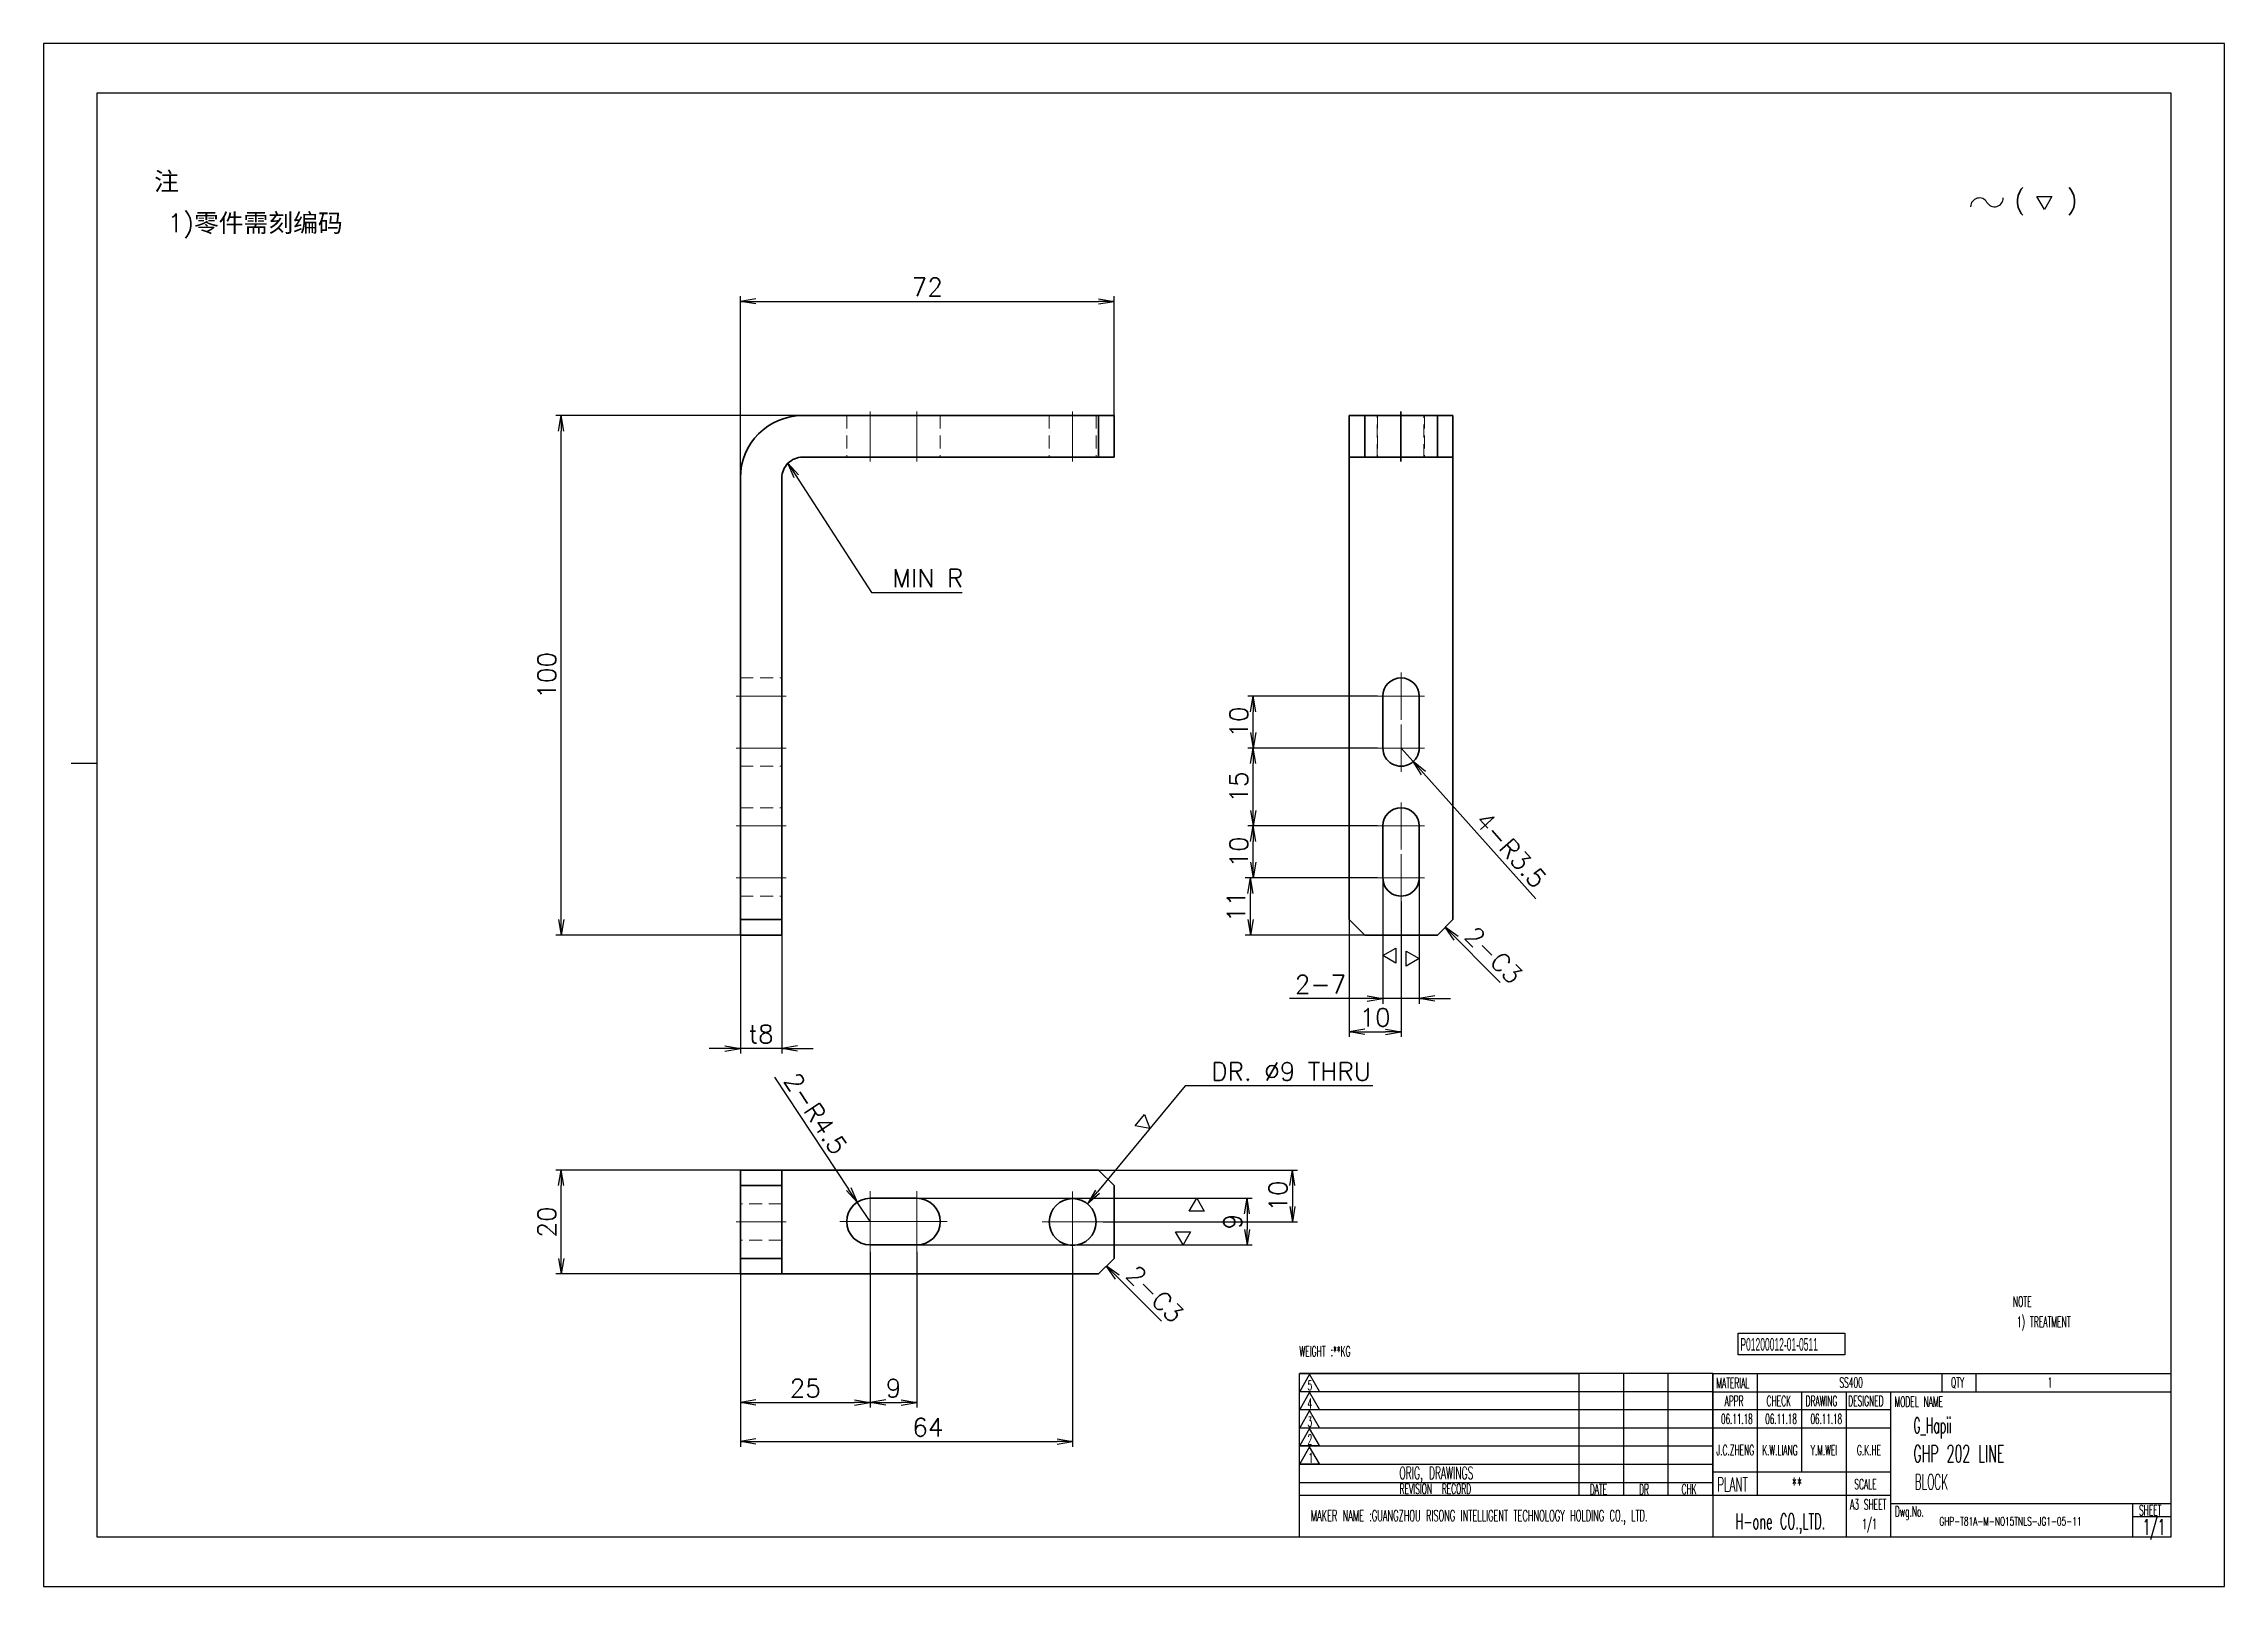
# Model space of a CAD drawing. Header units: millimetres. Extents: x 9439 to 18429, y 1498 to 3280.
# Drawn here: x 15375.5 to 15795.5, y 1498.1 to 1795.1 of the extents above; entities that cross this region are included whole.
import ezdxf
from ezdxf.enums import TextEntityAlignment as Align

# ---------------------------------------------------------------- set-up
doc = ezdxf.new("R2010")
doc.units = ezdxf.units.MM
doc.linetypes.add('CENTER-HOKUTO', pattern=[23, 20, -1, 1, -1])
doc.linetypes.add('HIDDEN-HOKUTO', pattern=[3.8, 2.5, -1.3])
doc.layers.add('AM_7', color=2, linetype='CENTER-HOKUTO', lineweight=30)
doc.layers.add('AM_HID', color=1, linetype='HIDDEN-HOKUTO', lineweight=25)
doc.layers.add('title_frame', color=7, linetype='Continuous')
doc.layers.add('word_dim', color=253, linetype='Continuous')
doc.styles.add('MX_NOTE_STANDARD', font='txt.shx', dxfattribs={"bigfont": 'bigfont.shx'})
doc.styles.get("Standard").update_dxf_attribs({"font": 'romans.shx', "bigfont": 'bigfont.shx'})
doc.dimstyles.new('RS1-1', dxfattribs={"dimtxt": 3.5, "dimasz": 3, "dimexe": 1, "dimexo": 0, "dimgap": 1, "dimtad": 3, "dimdsep": 46, "dimtxsty": 'Standard', "dimblk1": 'OPEN', "dimblk2": 'OPEN', "dimsah": 1, "dimcen": 0, "dimclrd": 256, "dimclre": 256, "dimclrt": 3, "dimazin": 2, "dimtfac": 1, "dimtmove": 0, "dimatfit": 3, "dimldrblk": 'OPEN', "dimfxl": 0, "dimtolj": 1, "dimtzin": 0, "dimarcsym": 0})

msp = doc.modelspace()

# ---------------------------------------------------------------- texts
at = {"ltscale": 2, "char_height": 3.5, "attachment_point": 1}
for s, insert, width in [('{\\fSimSun|b0|i0|c134|p2;\\C3;注}', (15396.806, 1770.365), 10.36469), ('{\\Fromans,bigfont|c134;\\C3;1)\\fSimSun|b0|i0|c134|p2;零件需刻编码}', (15399.371, 1762.357), 96.90613)]:
    msp.add_mtext(s, dxfattribs=dict(at, insert=insert, width=width))
at = {"linetype": 'Continuous', "insert": (15735.667, 1528.604), "char_height": 3, "width": 50.9, "attachment_point": 4}
msp.add_mtext('{\\W0.5;\\C3;G_Hapii }', dxfattribs=at)
at = {"color": 3, "linetype": 'Continuous', "insert": (15740.622, 1511.446), "char_height": 1.6, "width": 37.13137, "attachment_point": 1}
msp.add_mtext('{\\W0.65;GHP-T81A-M-NO15TNLS-JG1-05-11}', dxfattribs=at)
at = {"layer": 'title_frame', "color": 3, "style": 'MX_NOTE_STANDARD'}
for s, height, width, p in [('NOTE', 2, 0.5341, (15754.776, 1551.946)), ('1) TREATMENT', 2, 0.5341, (15755.554, 1548.049)), ('WEIGHT :**KG ', 1.96, 0.545, (15617.389, 1542.4)), ('SS400', 1.9728, 0.5341, (15721.363, 1536.382)), ('1', 1.973, 0.5341, (15761.49, 1536.382)), ('06.11.18', 1.9, 0.5341, (15698.576, 1529.408)), ('06.11.18', 1.9, 0.5341, (15707.088, 1529.408)), ('06.11.18', 1.9, 0.5341, (15715.806, 1529.408)), ('GHP 202 LINE', 3.3, 0.5341, (15735.628, 1522.035)), ('**', 2.74, 0.5341, (15712.182, 1516.353)), ('BLOCK', 2.94, 0.5, (15735.876, 1516.771)), ('H-one CO.,LTD.', 3, 0.5341, (15701.345, 1509.133)), ('A3 SHEET', 1.9728, 0.5341, (15723.419, 1512.907)), ('1/1', 1.9728, 0.5341, (15725.771, 1509.153)), ('1/1', 3, 0.5341, (15779.796, 1508.06))]:
    msp.add_text(s, height=height, dxfattribs=dict(at, width=width)).set_placement(p)
at = {"layer": 'title_frame', "color": 3, "style": 'MX_NOTE_STANDARD', "width": 0.5341}
for s, p in [('J.C.ZHENG', (15701.321, 1522.79)), ('K.W.LIANG', (15709.916, 1522.769)), ('Y.M.WEI', (15718.396, 1522.772)), ('G.K.HE', (15727.066, 1522.769))]:
    msp.add_text(s, height=1.9728, dxfattribs=at).set_placement(p, align=Align.BOTTOM_CENTER)
at = {"layer": 'title_frame', "color": 3, "insert": (15702.3, 1545.938), "char_height": 2.45, "width": 4.1107, "attachment_point": 1, "style": 'MX_NOTE_STANDARD'}
msp.add_mtext('{\\f3 of 9 Barcode|b0|i0|c0|p82;\\W0.5;P01200012-01-0511}', dxfattribs=at)
at = {"layer": 'word_dim', "color": 3, "linetype": 'Continuous', "ltscale": 2}
for p in [(15648.94, 1623.008), (15583.7, 1557.768)]:
    msp.add_text('2-C3', height=3.5, rotation=315, dxfattribs=at).set_placement(p)
at = {"layer": 'word_dim', "color": 3, "linetype": 'Continuous', "ltscale": 2, "insert": (15538.987, 1690.463), "char_height": 3.5, "width": 26.72576, "attachment_point": 7}
msp.add_mtext('MIN R', dxfattribs=at)

# ---------------------------------------------------------------- blocks, each defined once
blk = doc.blocks.new('A$C404331B6')
at = {"layer": 'title_frame'}
for p, q in [((0, -31.5), (0, 0)), ((0, 0), (53.9, 0)), ((79.62, 0), (0, 0)), ((53.9, -23.5), (53.9, 0)), ((62.48, -23.5), (62.48, 0)), ((62.48, -23.5), (62.48, 0)), ((71.05, -23.5), (71.05, 0)), ((71.05, -23.5), (71.05, 0)), ((79.62, 0), (79.62, -31.5)), ((79.62, 0), (167.83, 0)), ((88.2, -23.5), (88.2, 0)), ((123.73, 0), (123.73, -3.5)), ((130.3, 0), (130.3, -3.5)), ((53.9, -3.5), (0, -3.5)), ((79.62, -3.5), (0, -3.5)), ((1.98, -0.12), (0.1, -3.45)), ((0.1, -3.45), (3.86, -3.45)), ((1.98, -3.6), (0.1, -6.92)), ((3.86, -3.45), (1.98, -0.12)), ((3.86, -6.92), (1.98, -3.6)), ((79.62, -3.5), (167.83, -3.5)), ((96.78, -18.9), (96.78, -3.5)), ((105.35, -31.5), (105.35, -3.5)), ((113.92, -31.5), (113.92, -3.5)), ((53.9, -7), (0, -7)), ((79.62, -7), (0, -7)), ((0.1, -6.92), (3.86, -6.92)), ((1.98, -7.13), (0.1, -10.45)), ((3.86, -10.45), (1.98, -7.13)), ((113.92, -7), (79.62, -7)), ((53.9, -10.5), (0, -10.5)), ((79.62, -10.5), (0, -10.5)), ((0.1, -10.45), (3.86, -10.45)), ((1.98, -10.54), (0.1, -13.87)), ((3.86, -13.87), (1.98, -10.54)), ((113.92, -10.5), (79.62, -10.5)), ((53.9, -14), (0, -14)), ((79.62, -14), (0, -14)), ((0.1, -13.87), (3.86, -13.87)), ((1.98, -14.07), (0.1, -17.4)), ((3.86, -17.4), (1.98, -14.07)), ((53.9, -17.5), (0, -17.5)), ((79.62, -17.5), (0, -17.5)), ((53.9, -21), (0, -21)), ((79.62, -21), (0, -21)), ((0.1, -17.4), (3.86, -17.4)), ((79.62, -18.9), (113.92, -18.9)), ((79.62, -23.5), (0, -23.5)), ((113.92, -23.5), (79.62, -23.5)), ((113.92, -25), (167.83, -25)), ((160.48, -25), (160.48, -31.5)), ((160.48, -27.5), (167.83, -27.5)), ((167.83, -31.5), (0, -31.5))]:
    blk.add_line(p, q, dxfattribs=at)
at = {"layer": 'title_frame', "color": 3, "style": 'MX_NOTE_STANDARD', "width": 0.5341}
for s, height, p in [('5', 1.92, (1.59, -3.22)), ('MATERIAL', 1.973, (80.3, -2.79)), ('QTY', 1.973, (125.5, -2.7)), ('4', 1.92, (1.59, -6.7)), ('3', 1.92, (1.59, -10.23)), ('APPR', 1.973, (81.89, -6.26)), ('CHECK', 1.973, (89.99, -6.26)), ('DRAWING', 1.973, (97.51, -6.26)), ('DESIGNED', 1.973, (105.7, -6.26)), ('MODEL NAME', 1.973, (114.63, -6.41)), ('2', 1.92, (1.59, -13.64)), ('1', 1.92, (1.78, -17.17)), ('ORIG, DRAWINGS', 2.4112, (19.27, -20.34)), ('PLANT', 2.74, (80.46, -22.73)), ('SCALE', 1.973, (106.88, -22.28)), ('REVISION  RECORD', 1.9728, (19.32, -23.18)), ('DATE', 1.973, (55.94, -23.26)), ('DR', 1.973, (65.43, -23.27)), ('CHK', 1.973, (73.61, -23.23)), ('MAKER NAME :GUANGZHOU RISONG INTELLIGENT TECHNOLOGY HOLDING CO., LTD.', 2.16, (2.22, -28.43)), ('Dwg.No.', 1.973, (114.71, -27.52)), ('SHEET', 1.973, (161.71, -27.29))]:
    blk.add_text(s, height=height, dxfattribs=at).set_placement(p)
blk = doc.blocks.new('shiage0')
at = {"layer": 'word_dim', "color": 3, "linetype": 'Continuous'}
for centre, start, end in [((1.69, 0), 30, 180), ((4.61, 1.69), 210, 0)]:
    blk.add_arc(centre, 1.69, start, end, dxfattribs=at)
blk = doc.blocks.new('12')
at = {"layer": 'title_frame', "color": 3, "linetype": 'Continuous'}
blk.add_lwpolyline([(20.46, 3.03), (19.01, 5.53), (21.9, 5.53)], close=True, dxfattribs=at)
blk.add_blockref('shiage0', (6.23, 3.56), dxfattribs=at)
blk.add_text('(   )', height=3.5, dxfattribs=at).set_placement((14.64, 3.08))
blk = doc.blocks.new('_Open')
at = {"color": 0, "lineweight": -2}
for p, q in [((-1, 0.17), (0, 0)), ((-1, -0.17), (0, 0)), ((0, 0), (-1, 0))]:
    blk.add_line(p, q, dxfattribs=at)
blk = doc.blocks.new('*D156')
at = {"layer": 'DEFPOINTS', "color": 0, "linetype": 'Continuous', "ltscale": 2}
for p in [(15475.18, 1723.51), (15525.42, 1723.51), (15513.7, 1623.51)]:
    blk.add_point(p, dxfattribs=at)
at = {"layer": 'word_dim', "linetype": 'Continuous', "lineweight": -2, "ltscale": 2}
for p, q in [((15525.42, 1723.51), (15474.18, 1723.51)), ((15475.18, 1626.51), (15475.18, 1720.51)), ((15513.7, 1623.51), (15474.18, 1623.51))]:
    blk.add_line(p, q, dxfattribs=at)
at = {"layer": 'word_dim', "linetype": 'Continuous', "lineweight": -2, "ltscale": 2, "xscale": 3, "yscale": 3, "zscale": 3}
for p, rotation in [((15475.18, 1723.51), 90), ((15475.18, 1623.51), 270)]:
    blk.add_blockref('_Open', p, dxfattribs=dict(at, rotation=rotation))
at = {"layer": 'word_dim', "color": 3, "linetype": 'Continuous', "ltscale": 2, "insert": (15472.43, 1673.51), "char_height": 3.5, "attachment_point": 5, "rotation": 90}
blk.add_mtext('\\A1;100', dxfattribs=at)
blk = doc.blocks.new('*D157')
at = {"layer": 'DEFPOINTS', "color": 0, "linetype": 'Continuous', "ltscale": 2}
for p in [(15581.7, 1745.51), (15581.7, 1723.51), (15509.7, 1664.8)]:
    blk.add_point(p, dxfattribs=at)
at = {"layer": 'word_dim', "linetype": 'Continuous', "lineweight": -2, "ltscale": 2}
for p, q in [((15509.7, 1664.8), (15509.7, 1746.51)), ((15512.7, 1745.51), (15578.7, 1745.51)), ((15581.7, 1723.51), (15581.7, 1746.51))]:
    blk.add_line(p, q, dxfattribs=at)
at = {"layer": 'word_dim', "linetype": 'Continuous', "lineweight": -2, "ltscale": 2, "xscale": 3, "yscale": 3, "zscale": 3, "rotation": 180}
blk.add_blockref('_Open', (15509.7, 1745.51), dxfattribs=at)
at = {"layer": 'word_dim', "linetype": 'Continuous', "lineweight": -2, "ltscale": 2, "xscale": 3, "yscale": 3, "zscale": 3}
blk.add_blockref('_Open', (15581.7, 1745.51), dxfattribs=at)
at = {"layer": 'word_dim', "color": 3, "linetype": 'Continuous', "ltscale": 2, "insert": (15545.7, 1748.26), "char_height": 3.5, "attachment_point": 5}
blk.add_mtext('\\A1;72', dxfattribs=at)
blk = doc.blocks.new('*D158')
at = {"layer": 'DEFPOINTS', "color": 0, "linetype": 'Continuous', "ltscale": 2}
for p in [(15509.7, 1623.51), (15517.7, 1623.51), (15509.7, 1601.69)]:
    blk.add_point(p, dxfattribs=at)
at = {"layer": 'word_dim', "linetype": 'Continuous', "lineweight": -2, "ltscale": 2}
for p, q in [((15509.7, 1623.51), (15509.7, 1600.69)), ((15517.7, 1623.51), (15517.7, 1600.69)), ((15506.7, 1601.69), (15503.7, 1601.69)), ((15517.7, 1601.69), (15509.7, 1601.69)), ((15520.7, 1601.69), (15523.7, 1601.69))]:
    blk.add_line(p, q, dxfattribs=at)
at = {"layer": 'word_dim', "linetype": 'Continuous', "lineweight": -2, "ltscale": 2, "xscale": 3, "yscale": 3, "zscale": 3}
blk.add_blockref('_Open', (15509.7, 1601.69), dxfattribs=at)
at = {"layer": 'word_dim', "linetype": 'Continuous', "lineweight": -2, "ltscale": 2, "xscale": 3, "yscale": 3, "zscale": 3, "rotation": 180}
blk.add_blockref('_Open', (15517.7, 1601.69), dxfattribs=at)
at = {"layer": 'word_dim', "color": 3, "linetype": 'Continuous', "ltscale": 2, "insert": (15513.7, 1604.44), "char_height": 3.5, "attachment_point": 5}
blk.add_mtext('\\A1;t8', dxfattribs=at)
blk = doc.blocks.new('*D159')
at = {"layer": 'DEFPOINTS', "color": 0, "linetype": 'Continuous', "ltscale": 2}
for p in [(15636.94, 1629.96), (15626.94, 1626.51), (15636.94, 1604.9)]:
    blk.add_point(p, dxfattribs=at)
at = {"layer": 'word_dim', "linetype": 'Continuous', "lineweight": -2, "ltscale": 2}
for p, q in [((15636.94, 1629.96), (15636.94, 1603.9)), ((15626.94, 1626.51), (15626.94, 1603.9)), ((15629.94, 1604.9), (15633.94, 1604.9))]:
    blk.add_line(p, q, dxfattribs=at)
at = {"layer": 'word_dim', "linetype": 'Continuous', "lineweight": -2, "ltscale": 2, "xscale": 3, "yscale": 3, "zscale": 3, "rotation": 180}
blk.add_blockref('_Open', (15626.94, 1604.9), dxfattribs=at)
at = {"layer": 'word_dim', "linetype": 'Continuous', "lineweight": -2, "ltscale": 2, "xscale": 3, "yscale": 3, "zscale": 3}
blk.add_blockref('_Open', (15636.94, 1604.9), dxfattribs=at)
at = {"layer": 'word_dim', "color": 3, "linetype": 'Continuous', "ltscale": 2, "insert": (15631.94, 1607.65), "char_height": 3.5, "attachment_point": 5}
blk.add_mtext('\\A1;10', dxfattribs=at)
blk = doc.blocks.new('*D160')
at = {"layer": 'DEFPOINTS', "color": 0, "linetype": 'Continuous', "ltscale": 2}
for p in [(15607.95, 1634.51), (15632.39, 1634.51), (15629.94, 1623.51)]:
    blk.add_point(p, dxfattribs=at)
at = {"layer": 'word_dim', "linetype": 'Continuous', "lineweight": -2, "ltscale": 2}
for p, q in [((15632.39, 1634.51), (15606.95, 1634.51)), ((15607.95, 1626.51), (15607.95, 1631.51)), ((15629.94, 1623.51), (15606.95, 1623.51))]:
    blk.add_line(p, q, dxfattribs=at)
at = {"layer": 'word_dim', "linetype": 'Continuous', "lineweight": -2, "ltscale": 2, "xscale": 3, "yscale": 3, "zscale": 3}
for p, rotation in [((15607.95, 1634.51), 90), ((15607.95, 1623.51), 270)]:
    blk.add_blockref('_Open', p, dxfattribs=dict(at, rotation=rotation))
at = {"layer": 'word_dim', "color": 3, "linetype": 'Continuous', "ltscale": 2, "insert": (15605.2, 1629.01), "char_height": 3.5, "attachment_point": 5, "rotation": 90}
blk.add_mtext('\\A1;11', dxfattribs=at)
blk = doc.blocks.new('*D161')
at = {"layer": 'DEFPOINTS', "color": 0, "linetype": 'Continuous', "ltscale": 2}
for p in [(15608.45, 1644.51), (15632.39, 1644.51), (15632.39, 1634.51)]:
    blk.add_point(p, dxfattribs=at)
at = {"layer": 'word_dim', "linetype": 'Continuous', "lineweight": -2, "ltscale": 2}
for p, q in [((15632.39, 1644.51), (15607.45, 1644.51)), ((15608.45, 1637.51), (15608.45, 1641.51)), ((15632.39, 1634.51), (15607.45, 1634.51))]:
    blk.add_line(p, q, dxfattribs=at)
at = {"layer": 'word_dim', "linetype": 'Continuous', "lineweight": -2, "ltscale": 2, "xscale": 3, "yscale": 3, "zscale": 3}
for p, rotation in [((15608.45, 1644.51), 90), ((15608.45, 1634.51), 270)]:
    blk.add_blockref('_Open', p, dxfattribs=dict(at, rotation=rotation))
at = {"layer": 'word_dim', "color": 3, "linetype": 'Continuous', "ltscale": 2, "insert": (15605.7, 1639.51), "char_height": 3.5, "attachment_point": 5, "rotation": 90}
blk.add_mtext('\\A1;10', dxfattribs=at)
blk = doc.blocks.new('*D162')
at = {"layer": 'DEFPOINTS', "color": 0, "linetype": 'Continuous', "ltscale": 2}
for p in [(15608.45, 1659.51), (15632.39, 1659.51), (15632.39, 1644.51)]:
    blk.add_point(p, dxfattribs=at)
at = {"layer": 'word_dim', "linetype": 'Continuous', "lineweight": -2, "ltscale": 2}
for p, q in [((15632.39, 1659.51), (15607.45, 1659.51)), ((15608.45, 1647.51), (15608.45, 1656.51)), ((15632.39, 1644.51), (15607.45, 1644.51))]:
    blk.add_line(p, q, dxfattribs=at)
at = {"layer": 'word_dim', "linetype": 'Continuous', "lineweight": -2, "ltscale": 2, "xscale": 3, "yscale": 3, "zscale": 3}
for p, rotation in [((15608.45, 1659.51), 90), ((15608.45, 1644.51), 270)]:
    blk.add_blockref('_Open', p, dxfattribs=dict(at, rotation=rotation))
at = {"layer": 'word_dim', "color": 3, "linetype": 'Continuous', "ltscale": 2, "insert": (15605.7, 1652.01), "char_height": 3.5, "attachment_point": 5, "rotation": 90}
blk.add_mtext('\\A1;15', dxfattribs=at)
blk = doc.blocks.new('*D163')
at = {"layer": 'DEFPOINTS', "color": 0, "linetype": 'Continuous', "ltscale": 2}
for p in [(15608.45, 1669.51), (15632.39, 1669.51), (15632.39, 1659.51)]:
    blk.add_point(p, dxfattribs=at)
at = {"layer": 'word_dim', "linetype": 'Continuous', "lineweight": -2, "ltscale": 2}
for p, q in [((15632.39, 1669.51), (15607.45, 1669.51)), ((15608.45, 1662.51), (15608.45, 1666.51)), ((15632.39, 1659.51), (15607.45, 1659.51))]:
    blk.add_line(p, q, dxfattribs=at)
at = {"layer": 'word_dim', "linetype": 'Continuous', "lineweight": -2, "ltscale": 2, "xscale": 3, "yscale": 3, "zscale": 3}
for p, rotation in [((15608.45, 1669.51), 90), ((15608.45, 1659.51), 270)]:
    blk.add_blockref('_Open', p, dxfattribs=dict(at, rotation=rotation))
at = {"layer": 'word_dim', "color": 3, "linetype": 'Continuous', "ltscale": 2, "insert": (15605.7, 1664.51), "char_height": 3.5, "attachment_point": 5, "rotation": 90}
blk.add_mtext('\\A1;10', dxfattribs=at)
blk = doc.blocks.new('*D164')
at = {"layer": 'DEFPOINTS', "color": 0, "linetype": 'Continuous', "ltscale": 2}
for p in [(15636.94, 1659.51), (15639.27, 1656.9)]:
    blk.add_point(p, dxfattribs=at)
at = {"layer": 'word_dim', "linetype": 'Continuous', "lineweight": -2, "ltscale": 2}
for p, q in [((15636.94, 1659.51), (15639.27, 1656.9)), ((15662.92, 1630.46), (15641.27, 1654.66))]:
    blk.add_line(p, q, dxfattribs=at)
at = {"layer": 'word_dim', "linetype": 'Continuous', "lineweight": -2, "ltscale": 2, "xscale": 3, "yscale": 3, "zscale": 3, "rotation": 131.7998130804722}
blk.add_blockref('_Open', (15639.27, 1656.9), dxfattribs=at)
at = {"layer": 'word_dim', "color": 3, "linetype": 'Continuous', "ltscale": 2, "insert": (15658.13, 1639.93), "char_height": 3.5, "attachment_point": 5, "rotation": 311.7998}
blk.add_mtext('\\A1;4-R3.5', dxfattribs=at)
blk = doc.blocks.new('*D165')
at = {"layer": 'DEFPOINTS', "color": 0, "linetype": 'Continuous', "ltscale": 2}
for p in [(15633.44, 1634.51), (15640.44, 1634.51), (15640.44, 1611.28)]:
    blk.add_point(p, dxfattribs=at)
at = {"layer": 'word_dim', "linetype": 'Continuous', "lineweight": -2, "ltscale": 2}
for p, q in [((15633.44, 1634.51), (15633.44, 1610.28)), ((15640.44, 1634.51), (15640.44, 1610.28)), ((15630.44, 1611.28), (15615.44, 1611.28)), ((15640.44, 1611.28), (15633.44, 1611.28)), ((15643.44, 1611.28), (15646.44, 1611.28))]:
    blk.add_line(p, q, dxfattribs=at)
at = {"layer": 'word_dim', "linetype": 'Continuous', "lineweight": -2, "ltscale": 2, "xscale": 3, "yscale": 3, "zscale": 3}
blk.add_blockref('_Open', (15633.44, 1611.28), dxfattribs=at)
at = {"layer": 'word_dim', "linetype": 'Continuous', "lineweight": -2, "ltscale": 2, "xscale": 3, "yscale": 3, "zscale": 3, "rotation": 180}
blk.add_blockref('_Open', (15640.44, 1611.28), dxfattribs=at)
at = {"layer": 'word_dim', "color": 3, "linetype": 'Continuous', "ltscale": 2, "insert": (15621.44, 1614.03), "char_height": 3.5, "attachment_point": 5}
blk.add_mtext('\\A1;2-7', dxfattribs=at)
blk = doc.blocks.new('*D166')
at = {"layer": 'DEFPOINTS', "color": 0, "linetype": 'Continuous', "ltscale": 2}
for p in [(15475.18, 1578.27), (15513.7, 1578.27), (15511.86, 1558.27)]:
    blk.add_point(p, dxfattribs=at)
at = {"layer": 'word_dim', "linetype": 'Continuous', "lineweight": -2, "ltscale": 2}
for p, q in [((15513.7, 1578.27), (15474.18, 1578.27)), ((15475.18, 1561.27), (15475.18, 1575.27)), ((15511.86, 1558.27), (15474.18, 1558.27))]:
    blk.add_line(p, q, dxfattribs=at)
at = {"layer": 'word_dim', "linetype": 'Continuous', "lineweight": -2, "ltscale": 2, "xscale": 3, "yscale": 3, "zscale": 3}
for p, rotation in [((15475.18, 1578.27), 90), ((15475.18, 1558.27), 270)]:
    blk.add_blockref('_Open', p, dxfattribs=dict(at, rotation=rotation))
at = {"layer": 'word_dim', "color": 3, "linetype": 'Continuous', "ltscale": 2, "insert": (15472.43, 1568.27), "char_height": 3.5, "attachment_point": 5, "rotation": 90}
blk.add_mtext('\\A1;20', dxfattribs=at)
blk = doc.blocks.new('*D167')
at = {"layer": 'DEFPOINTS', "color": 0, "linetype": 'Continuous', "ltscale": 2}
for p in [(15534.7, 1562.5), (15509.7, 1559.77), (15534.7, 1533.53)]:
    blk.add_point(p, dxfattribs=at)
at = {"layer": 'word_dim', "linetype": 'Continuous', "lineweight": -2, "ltscale": 2}
for p, q in [((15534.7, 1562.5), (15534.7, 1532.53)), ((15509.7, 1559.77), (15509.7, 1532.53)), ((15512.7, 1533.53), (15531.7, 1533.53))]:
    blk.add_line(p, q, dxfattribs=at)
at = {"layer": 'word_dim', "linetype": 'Continuous', "lineweight": -2, "ltscale": 2, "xscale": 3, "yscale": 3, "zscale": 3, "rotation": 180}
blk.add_blockref('_Open', (15509.7, 1533.53), dxfattribs=at)
at = {"layer": 'word_dim', "linetype": 'Continuous', "lineweight": -2, "ltscale": 2, "xscale": 3, "yscale": 3, "zscale": 3}
blk.add_blockref('_Open', (15534.7, 1533.53), dxfattribs=at)
at = {"layer": 'word_dim', "color": 3, "linetype": 'Continuous', "ltscale": 2, "insert": (15522.2, 1536.28), "char_height": 3.5, "attachment_point": 5}
blk.add_mtext('\\A1;25', dxfattribs=at)
blk = doc.blocks.new('*D168')
at = {"layer": 'DEFPOINTS', "color": 0, "linetype": 'Continuous', "ltscale": 2}
for p in [(15534.7, 1562.5), (15543.7, 1562.5), (15543.7, 1533.53)]:
    blk.add_point(p, dxfattribs=at)
at = {"layer": 'word_dim', "linetype": 'Continuous', "lineweight": -2, "ltscale": 2}
for p, q in [((15534.7, 1562.5), (15534.7, 1532.53)), ((15543.7, 1562.5), (15543.7, 1532.53)), ((15537.7, 1533.53), (15540.7, 1533.53))]:
    blk.add_line(p, q, dxfattribs=at)
at = {"layer": 'word_dim', "linetype": 'Continuous', "lineweight": -2, "ltscale": 2, "xscale": 3, "yscale": 3, "zscale": 3, "rotation": 180}
blk.add_blockref('_Open', (15534.7, 1533.53), dxfattribs=at)
at = {"layer": 'word_dim', "linetype": 'Continuous', "lineweight": -2, "ltscale": 2, "xscale": 3, "yscale": 3, "zscale": 3}
blk.add_blockref('_Open', (15543.7, 1533.53), dxfattribs=at)
at = {"layer": 'word_dim', "color": 3, "linetype": 'Continuous', "ltscale": 2, "insert": (15539.2, 1536.28), "char_height": 3.5, "attachment_point": 5}
blk.add_mtext('\\A1;9', dxfattribs=at)
blk = doc.blocks.new('*D169')
at = {"layer": 'DEFPOINTS', "color": 0, "linetype": 'Continuous', "ltscale": 2}
for p in [(15573.7, 1563.15), (15509.7, 1559.77), (15573.7, 1526)]:
    blk.add_point(p, dxfattribs=at)
at = {"layer": 'word_dim', "linetype": 'Continuous', "lineweight": -2, "ltscale": 2}
for p, q in [((15573.7, 1563.15), (15573.7, 1525)), ((15509.7, 1559.77), (15509.7, 1525)), ((15512.7, 1526), (15570.7, 1526))]:
    blk.add_line(p, q, dxfattribs=at)
at = {"layer": 'word_dim', "linetype": 'Continuous', "lineweight": -2, "ltscale": 2, "xscale": 3, "yscale": 3, "zscale": 3, "rotation": 180}
blk.add_blockref('_Open', (15509.7, 1526), dxfattribs=at)
at = {"layer": 'word_dim', "linetype": 'Continuous', "lineweight": -2, "ltscale": 2, "xscale": 3, "yscale": 3, "zscale": 3}
blk.add_blockref('_Open', (15573.7, 1526), dxfattribs=at)
at = {"layer": 'word_dim', "color": 3, "linetype": 'Continuous', "ltscale": 2, "insert": (15545.83, 1528.75), "char_height": 3.5, "attachment_point": 5}
blk.add_mtext('\\A1;64', dxfattribs=at)
blk = doc.blocks.new('*D170')
at = {"layer": 'DEFPOINTS', "color": 0, "linetype": 'Continuous', "ltscale": 2}
for p in [(15578.7, 1578.27), (15579.55, 1568.27), (15616.01, 1568.27)]:
    blk.add_point(p, dxfattribs=at)
at = {"layer": 'word_dim', "linetype": 'Continuous', "lineweight": -2, "ltscale": 2}
for p, q in [((15578.7, 1578.27), (15617.01, 1578.27)), ((15616.01, 1575.27), (15616.01, 1571.27)), ((15579.55, 1568.27), (15617.01, 1568.27))]:
    blk.add_line(p, q, dxfattribs=at)
at = {"layer": 'word_dim', "linetype": 'Continuous', "lineweight": -2, "ltscale": 2, "xscale": 3, "yscale": 3, "zscale": 3}
for p, rotation in [((15616.01, 1578.27), 90), ((15616.01, 1568.27), 270)]:
    blk.add_blockref('_Open', p, dxfattribs=dict(at, rotation=rotation))
at = {"layer": 'word_dim', "color": 3, "linetype": 'Continuous', "ltscale": 2, "insert": (15613.26, 1573.27), "char_height": 3.5, "attachment_point": 5, "rotation": 90}
blk.add_mtext('\\A1;10', dxfattribs=at)
blk = doc.blocks.new('*D171')
at = {"layer": 'DEFPOINTS', "color": 0, "linetype": 'Continuous', "ltscale": 2}
for p in [(15532.21, 1572.1), (15534.7, 1568.35)]:
    blk.add_point(p, dxfattribs=at)
at = {"layer": 'word_dim', "linetype": 'Continuous', "lineweight": -2, "ltscale": 2}
for p, q in [((15516.25, 1596.17), (15530.55, 1574.6)), ((15534.7, 1568.35), (15532.21, 1572.1))]:
    blk.add_line(p, q, dxfattribs=at)
at = {"layer": 'word_dim', "linetype": 'Continuous', "lineweight": -2, "ltscale": 2, "xscale": 3, "yscale": 3, "zscale": 3, "rotation": 303.5488222479599}
blk.add_blockref('_Open', (15532.21, 1572.1), dxfattribs=at)
at = {"layer": 'word_dim', "color": 3, "linetype": 'Continuous', "ltscale": 2, "insert": (15524.21, 1589.14), "char_height": 3.5, "attachment_point": 5, "rotation": 303.5488}
blk.add_mtext('\\A1;2-R4.5', dxfattribs=at)
blk = doc.blocks.new('*D172')
at = {"layer": 'DEFPOINTS', "color": 0, "linetype": 'Continuous', "ltscale": 2}
for p in [(15543.7, 1572.85), (15543.7, 1563.85), (15607.28, 1563.85)]:
    blk.add_point(p, dxfattribs=at)
at = {"layer": 'word_dim', "linetype": 'Continuous', "lineweight": -2, "ltscale": 2}
for p, q in [((15543.7, 1572.85), (15608.28, 1572.85)), ((15607.28, 1569.85), (15607.28, 1566.85)), ((15543.7, 1563.85), (15608.28, 1563.85))]:
    blk.add_line(p, q, dxfattribs=at)
at = {"layer": 'word_dim', "linetype": 'Continuous', "lineweight": -2, "ltscale": 2, "xscale": 3, "yscale": 3, "zscale": 3}
for p, rotation in [((15607.28, 1572.85), 90), ((15607.28, 1563.85), 270)]:
    blk.add_blockref('_Open', p, dxfattribs=dict(at, rotation=rotation))
at = {"layer": 'word_dim', "color": 3, "linetype": 'Continuous', "ltscale": 2, "insert": (15604.53, 1568.35), "char_height": 3.5, "attachment_point": 5, "rotation": 90}
blk.add_mtext('\\A1;9', dxfattribs=at)
blk = doc.blocks.new('*D173')
at = {"layer": 'DEFPOINTS', "color": 0, "linetype": 'Continuous', "ltscale": 2}
for p in [(15576.56, 1571.74), (15570.84, 1564.8)]:
    blk.add_point(p, dxfattribs=at)
at = {"layer": 'word_dim', "linetype": 'Continuous', "lineweight": -2, "ltscale": 2}
for p, q in [((15595.34, 1594.5), (15578.47, 1574.05)), ((15631.54, 1594.5), (15595.34, 1594.5))]:
    blk.add_line(p, q, dxfattribs=at)
at = {"layer": 'word_dim', "linetype": 'Continuous', "lineweight": -2, "ltscale": 2, "xscale": 3, "yscale": 3, "zscale": 3, "rotation": 230.4779718164627}
blk.add_blockref('_Open', (15576.56, 1571.74), dxfattribs=at)
at = {"layer": 'word_dim', "color": 3, "linetype": 'Continuous', "ltscale": 2, "insert": (15615.77, 1597.25), "char_height": 3.5, "attachment_point": 5}
blk.add_mtext('\\A1;DR. ∅9 THRU', dxfattribs=at)
blk = doc.blocks.new('shiage1')
at = {"layer": 'word_dim', "color": 3, "linetype": 'Continuous'}
for p, q in [((0, 0), (-1.44, 2.5)), ((-1.44, 2.5), (1.44, 2.5)), ((1.44, 2.5), (0, 0))]:
    blk.add_line(p, q, dxfattribs=at)

# ---------------------------------------------------------------- dimensions: what is measured, and where the dimension line sits
at = {"layer": 'word_dim', "linetype": 'Continuous', "ltscale": 2}
for base, p1, p2, picture, middle in [((15581.7, 1745.514), (15509.7, 1664.796), (15581.7, 1723.508), '*D157', (15545.7, 1745.514)), ((15573.7, 1526.002), (15509.7, 1559.768), (15573.7, 1563.151), '*D169', (15545.83, 1526.002))]:
    dim = msp.add_linear_dim(base=base, p1=p1, p2=p2, dimstyle='RS1-1', dxfattribs=at)
    dim.commit()
    dim.dimension.update_dxf_attribs({"geometry": picture, "text_midpoint": middle, "dimtype": 160})
for base, p1, p2, picture, middle in [((15475.177, 1723.508), (15513.7, 1623.508), (15525.424, 1723.508), '*D156', (15472.427, 1673.508)), ((15608.445, 1669.508), (15632.39, 1659.508), (15632.39, 1669.508), '*D163', (15605.695, 1664.508)), ((15608.445, 1659.508), (15632.39, 1644.508), (15632.39, 1659.508), '*D162', (15605.695, 1652.008)), ((15608.445, 1644.508), (15632.39, 1634.508), (15632.39, 1644.508), '*D161', (15605.695, 1639.508)), ((15607.945, 1634.508), (15629.94, 1623.508), (15632.39, 1634.508), '*D160', (15605.195, 1629.008)), ((15475.177, 1578.268), (15511.861, 1558.268), (15513.7, 1578.268), '*D166', (15472.427, 1568.268)), ((15616.007, 1568.268), (15578.7, 1578.268), (15579.55, 1568.268), '*D170', (15613.257, 1573.268)), ((15607.282, 1563.849), (15543.7, 1572.849), (15543.7, 1563.849), '*D172', (15604.532, 1568.349))]:
    dim = msp.add_linear_dim(base=base, p1=p1, p2=p2, angle=90, dimstyle='RS1-1', dxfattribs=at)
    dim.commit()
    dim.dimension.update_dxf_attribs({"geometry": picture, "text_midpoint": middle})
for center, mpoint, text, picture, middle in [((15636.94, 1659.508), (15639.273, 1656.898), '4-<>', '*D164', (15656.084, 1638.097)), ((15534.7, 1568.349), (15532.213, 1572.1), '2-<>', '*D171', (15521.918, 1587.624))]:
    dim = msp.add_radius_dim(center=center, mpoint=mpoint, text=text, dimstyle='RS1-1', dxfattribs=at)
    dim.commit()
    dim.dimension.update_dxf_attribs({"geometry": picture, "text_midpoint": middle, "dimtype": 164})
dim = msp.add_linear_dim(base=(15640.44, 1611.28), p1=(15633.44, 1634.508), p2=(15640.44, 1634.508), text='2-<>', dimstyle='RS1-1', dxfattribs=at)
dim.commit()
dim.dimension.update_dxf_attribs({"geometry": '*D165', "text_midpoint": (15621.44, 1611.28), "dimtype": 160})
for base, p1, p2, picture, middle in [((15636.94, 1604.899), (15626.94, 1626.508), (15636.94, 1629.958), '*D159', (15631.94, 1607.649)), ((15534.7, 1533.527), (15509.7, 1559.768), (15534.7, 1562.499), '*D167', (15522.2, 1536.277)), ((15543.7, 1533.527), (15534.7, 1562.499), (15543.7, 1562.499), '*D168', (15539.2, 1536.277))]:
    dim = msp.add_linear_dim(base=base, p1=p1, p2=p2, dimstyle='RS1-1', dxfattribs=at)
    dim.commit()
    dim.dimension.update_dxf_attribs({"geometry": picture, "text_midpoint": middle})
dim = msp.add_linear_dim(base=(15509.7, 1601.688), p1=(15517.7, 1623.508), p2=(15509.7, 1623.508), text='t<>', dimstyle='RS1-1', dxfattribs=at)
dim.commit()
dim.dimension.update_dxf_attribs({"geometry": '*D158', "text_midpoint": (15513.7, 1604.438)})
dim = msp.add_diameter_dim_2p(p1=(15570.836, 1564.796), p2=(15576.564, 1571.739), text='DR. <> THRU', dimstyle='RS1-1', override={"dimtoh": 1, "dimtofl": 0}, dxfattribs=at)
dim.commit()
dim.dimension.update_dxf_attribs({"geometry": '*D173', "text_midpoint": (15615.774, 1594.499), "dimtype": 163})

# ---------------------------------------------------------------- linework, layer by layer
at = {"color": 7, "lineweight": 35}
for p, q in [((15521.7, 1723.508), (15578.7, 1723.508)), ((15521.7, 1715.508), (15578.7, 1715.508)), ((15509.7, 1626.508), (15509.7, 1711.508)), ((15517.7, 1626.508), (15517.7, 1711.508)), ((15626.94, 1626.508), (15626.94, 1711.508)), ((15646.94, 1626.508), (15646.94, 1711.508)), ((15521.7, 1578.268), (15578.7, 1578.268)), ((15521.7, 1558.268), (15578.7, 1558.268))]:
    msp.add_line(p, q, dxfattribs=at)
at = {"color": 7, "lineweight": 35, "ltscale": 0.2}
for p, q in [((15578.7, 1715.508), (15578.7, 1723.508)), ((15581.7, 1715.508), (15581.7, 1723.508)), ((15626.94, 1715.508), (15626.94, 1723.508)), ((15629.94, 1715.508), (15629.94, 1723.508)), ((15643.94, 1715.508), (15643.94, 1723.508)), ((15646.94, 1715.508), (15646.94, 1723.508)), ((15509.7, 1626.508), (15517.7, 1626.508)), ((15509.7, 1623.508), (15517.7, 1623.508)), ((15509.7, 1578.268), (15517.7, 1578.268)), ((15509.7, 1575.268), (15517.7, 1575.268)), ((15509.7, 1561.268), (15517.7, 1561.268)), ((15509.7, 1558.268), (15517.7, 1558.268))]:
    msp.add_line(p, q, dxfattribs=at)
at = {"color": 7, "lineweight": 35, "ltscale": 0.075}
for p, q in [((15581.7, 1723.508), (15578.7, 1723.508)), ((15629.94, 1723.508), (15626.94, 1723.508)), ((15646.94, 1723.508), (15643.94, 1723.508)), ((15578.7, 1715.508), (15581.7, 1715.508)), ((15626.94, 1715.508), (15629.94, 1715.508)), ((15643.94, 1715.508), (15646.94, 1715.508)), ((15509.7, 1623.508), (15509.7, 1626.508)), ((15517.7, 1623.508), (15517.7, 1626.508)), ((15509.7, 1575.268), (15509.7, 1578.268)), ((15517.7, 1575.268), (15517.7, 1578.268)), ((15509.7, 1561.268), (15509.7, 1558.268)), ((15517.7, 1561.268), (15517.7, 1558.268))]:
    msp.add_line(p, q, dxfattribs=at)
at = {"color": 7, "lineweight": 35, "ltscale": 0.35}
for p, q in [((15629.94, 1723.508), (15643.94, 1723.508)), ((15643.94, 1715.508), (15629.94, 1715.508)), ((15643.94, 1623.508), (15629.94, 1623.508)), ((15509.7, 1575.268), (15509.7, 1561.268)), ((15517.7, 1561.268), (15517.7, 1575.268)), ((15581.7, 1561.268), (15581.7, 1575.268))]:
    msp.add_line(p, q, dxfattribs=at)
at = {"color": 7, "lineweight": 35, "ltscale": 0.1}
for p, q in [((15626.94, 1711.508), (15626.94, 1715.508)), ((15646.94, 1711.508), (15646.94, 1715.508)), ((15517.7, 1578.268), (15521.7, 1578.268)), ((15517.7, 1558.268), (15521.7, 1558.268))]:
    msp.add_line(p, q, dxfattribs=at)
at = {"color": 7, "lineweight": 35, "ltscale": 0.25}
for p, q in [((15633.44, 1659.508), (15633.44, 1669.508)), ((15640.44, 1669.508), (15640.44, 1659.508)), ((15633.44, 1634.508), (15633.44, 1644.508)), ((15640.44, 1644.508), (15640.44, 1634.508))]:
    msp.add_line(p, q, dxfattribs=at)
at = {"color": 7, "lineweight": 35, "ltscale": 0.106066}
for p, q in [((15629.94, 1623.508), (15626.94, 1626.508)), ((15643.94, 1623.508), (15646.94, 1626.508)), ((15578.7, 1578.268), (15581.7, 1575.268)), ((15581.7, 1561.268), (15578.7, 1558.268))]:
    msp.add_line(p, q, dxfattribs=at)
at = {"color": 7, "lineweight": 35, "ltscale": 0.225}
for p, q in [((15534.7, 1572.849), (15543.7, 1572.849)), ((15543.7, 1563.849), (15534.7, 1563.849))]:
    msp.add_line(p, q, dxfattribs=at)
at = {"color": 7, "lineweight": 35}
msp.add_circle((15573.7, 1568.268), 4.5, dxfattribs=at)
for centre, radius, start, end in [((15521.7, 1711.508), 12, 90, 179.99999), ((15521.7, 1711.508), 4, 90, 180.00001), ((15636.94, 1669.508), 3.5, 0, 179.99999), ((15636.94, 1659.508), 3.5, 179.99999, 0), ((15636.94, 1644.508), 3.5, 0, 179.99999), ((15636.94, 1634.508), 3.5, 179.99999, 0), ((15534.7, 1568.349), 4.5, 90, 270), ((15543.7, 1568.349), 4.5, 270, 90)]:
    msp.add_arc(centre, radius, start, end, dxfattribs=at)
at = {"layer": 'AM_7', "color": 2, "lineweight": 13}
for p, q in [((15534.7, 1724.308), (15534.7, 1714.707)), ((15543.7, 1724.308), (15543.7, 1714.707)), ((15573.7, 1724.308), (15573.7, 1714.707)), ((15636.859, 1724.308), (15636.859, 1714.707)), ((15636.94, 1724.308), (15636.94, 1714.707)), ((15636.94, 1674.057), (15636.94, 1664.958)), ((15508.9, 1669.508), (15518.5, 1669.508)), ((15641.49, 1669.508), (15632.39, 1669.508)), ((15636.94, 1664.057), (15636.94, 1654.958)), ((15508.9, 1659.508), (15518.5, 1659.508)), ((15641.49, 1659.508), (15632.39, 1659.508)), ((15636.94, 1649.057), (15636.94, 1639.958)), ((15508.9, 1644.508), (15518.5, 1644.508)), ((15641.49, 1644.508), (15632.39, 1644.508)), ((15636.94, 1639.057), (15636.94, 1629.958)), ((15508.9, 1634.508), (15518.5, 1634.508)), ((15641.49, 1634.508), (15632.39, 1634.508)), ((15534.7, 1574.199), (15534.7, 1562.499)), ((15543.7, 1574.199), (15543.7, 1562.499)), ((15573.7, 1574.118), (15573.7, 1562.418)), ((15508.9, 1568.268), (15518.5, 1568.268)), ((15540.55, 1568.349), (15528.85, 1568.349)), ((15549.55, 1568.349), (15537.85, 1568.349)), ((15579.55, 1568.268), (15567.85, 1568.268))]:
    msp.add_line(p, q, dxfattribs=at)
at = {"layer": 'AM_HID', "color": 1, "lineweight": 13}
for p, q in [((15530.2, 1723.508), (15530.2, 1715.508)), ((15548.2, 1723.508), (15548.2, 1715.508)), ((15569.2, 1723.508), (15569.2, 1715.508)), ((15578.2, 1723.508), (15578.2, 1715.508)), ((15578.7, 1715.508), (15578.7, 1723.508)), ((15632.359, 1715.508), (15632.359, 1723.508)), ((15632.44, 1723.508), (15632.44, 1715.508)), ((15641.359, 1715.508), (15641.359, 1723.508)), ((15641.44, 1723.508), (15641.44, 1715.508)), ((15509.7, 1673.008), (15517.7, 1673.008)), ((15509.7, 1656.008), (15517.7, 1656.008)), ((15509.7, 1648.008), (15517.7, 1648.008)), ((15509.7, 1631.008), (15517.7, 1631.008)), ((15509.7, 1626.508), (15517.7, 1626.508)), ((15517.7, 1571.768), (15509.7, 1571.768)), ((15517.7, 1564.768), (15509.7, 1564.768))]:
    msp.add_line(p, q, dxfattribs=at)
at = {"layer": 'title_frame'}
for p, q in [((15380.839, 1656.621), (15385.839, 1656.621)), ((15701.886, 1546.895), (15722.414, 1546.895)), ((15701.886, 1542.694), (15701.886, 1546.895)), ((15722.414, 1546.895), (15722.414, 1542.694)), ((15722.414, 1542.694), (15701.886, 1542.694)), ((15696.989, 1539.084), (15696.989, 1535.584)), ((15696.989, 1515.584), (15696.989, 1539.084)), ((15696.989, 1539.084), (15696.989, 1507.584)), ((15785.189, 1507.584), (15731.289, 1507.584)), ((15785.189, 1507.584), (15731.289, 1507.584))]:
    msp.add_line(p, q, dxfattribs=at)
at = {"layer": 'title_frame', "color": 4}
msp.add_lwpolyline([(15795.514, 1795.121), (15375.514, 1795.121), (15375.514, 1498.121), (15795.514, 1498.121)], close=True, dxfattribs=at)
at = {"layer": 'title_frame'}
msp.add_lwpolyline([(15385.839, 1785.659), (15785.189, 1785.659), (15785.189, 1507.584), (15385.839, 1507.584)], close=True, dxfattribs=at)
at = {"layer": 'word_dim', "color": 3, "linetype": 'Continuous', "ltscale": 2}
for points in [[(15633.44, 1619.57), (15635.943, 1621.015), (15635.943, 1618.125)], [(15640.44, 1618.975), (15637.937, 1617.53), (15637.937, 1620.42)], [(15597.601, 1572.849), (15599.046, 1570.346), (15596.156, 1570.346)], [(15594.982, 1563.849), (15593.537, 1566.352), (15596.427, 1566.352)]]:
    msp.add_lwpolyline(points, close=True, dxfattribs=at)

# ---------------------------------------------------------------- block references
at = {"layer": 'word_dim', "linetype": 'Continuous', "ltscale": 2}
msp.add_blockref('12', (15740.408, 1760.159), dxfattribs=at)
at = {"layer": 'word_dim', "color": 3, "linetype": 'Continuous', "ltscale": 2, "rotation": 50.47797181645003}
msp.add_blockref('shiage1', (15588.552, 1586.27), dxfattribs=at)
at = {"layer": 'word_dim', "ltscale": 2}
msp.add_blockref('A$C404331B6', (15617.364, 1539.084), dxfattribs=at)

msp.set_redraw_order([(e.dxf.handle, doc.entitydb.next_handle()) for e in msp.query("TEXT MTEXT ATTDEF DIMENSION ARC_DIMENSION")])  # texts and dimensions are drawn at this point

# ---------------------------------------------------------------- leaders
at = {"layer": 'word_dim', "linetype": 'Continuous', "ltscale": 2, "annotation_type": 0, "has_hookline": 1, "hookline_direction": 0, "text_width": 13.433}
msp.add_leader([(15518.871, 1714.336), (15534.987, 1689.463), (15537.987, 1689.463)], dimstyle='RS1-1', override={"dimgap": 1, "dimtad": 1}, dxfattribs=at)
at = {"layer": 'word_dim', "linetype": 'Continuous'}
for points in [[(15645.44, 1625.008), (15656.047, 1614.401)], [(15580.2, 1559.768), (15590.806, 1549.161)]]:
    msp.add_leader(points, dimstyle='RS1-1', dxfattribs=at)

doc.saveas('drawing.dxf')
